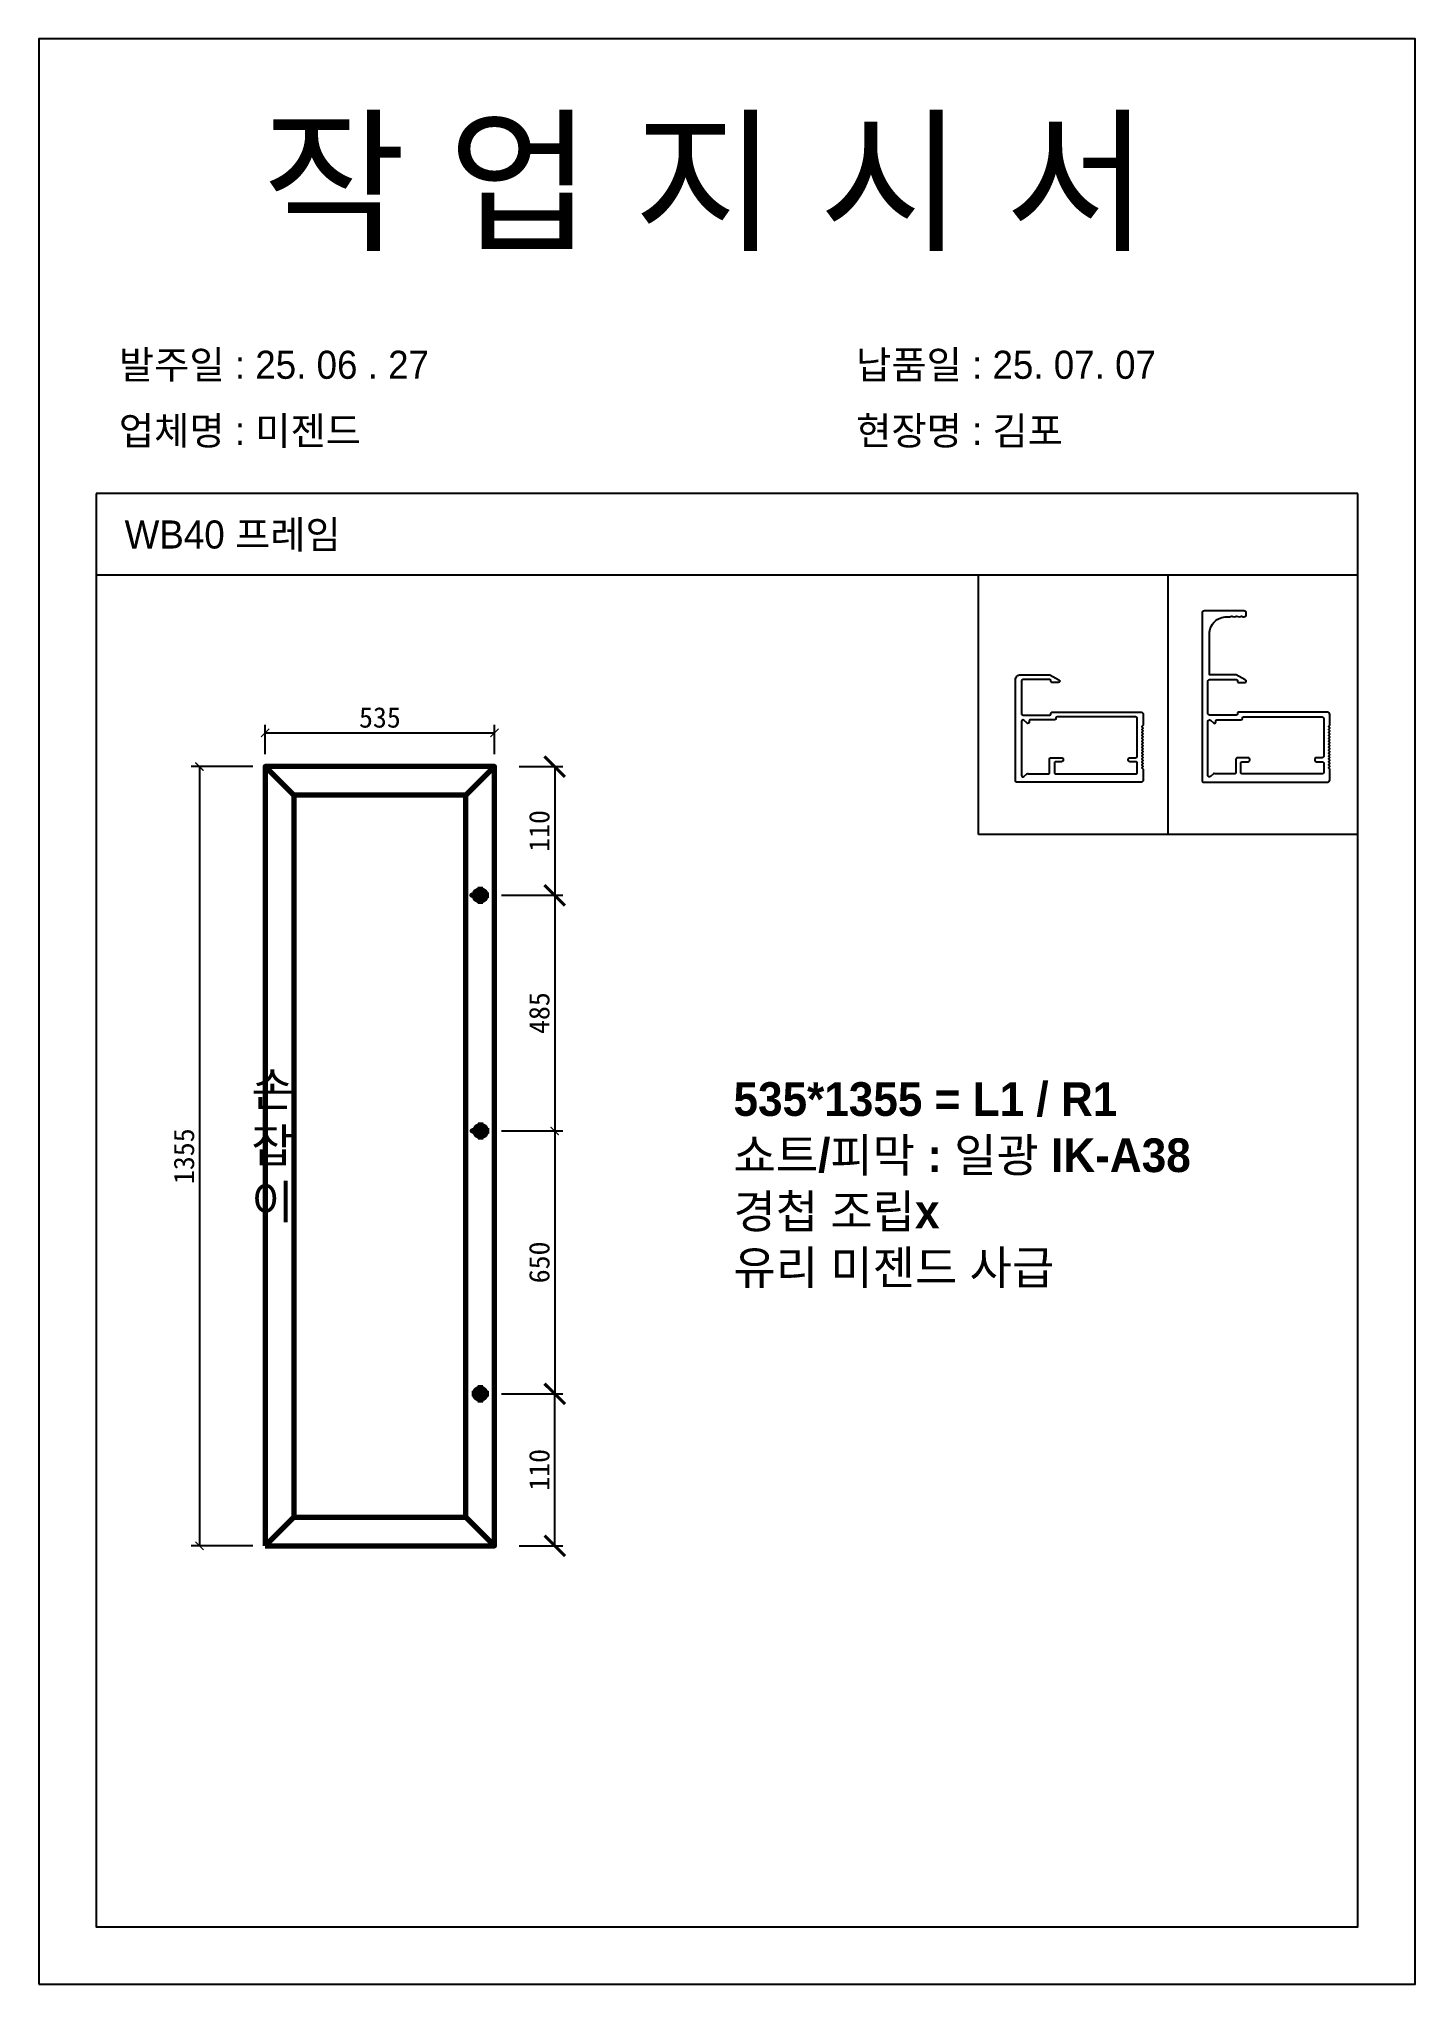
# Model space of a CAD drawing. Header units: millimetres. Extents: x -44117 to 256353, y -2095463 to 65325.
# Drawn here: x 112085 to 113765, y -168813 to -166437 of the extents above; entities that cross this region are included whole.
import ezdxf

# ---------------------------------------------------------------- set-up
doc = ezdxf.new("R2010")
doc.units = ezdxf.units.MM
doc.header["$LTSCALE"] = 10
doc.layers.add('Layer1', color=7, linetype='Continuous', lineweight=70)
doc.dimstyles.new('ISO-25', dxfattribs={"dimtxt": 2.5, "dimasz": 2.5, "dimexe": 1, "dimexo": 1, "dimtad": 1, "dimtxsty": 'Standard', "dimblk": 'ARCHTICK', "dimcen": 2.5, "dimadec": 0, "dimazin": 0, "dimtfac": 1, "dimtmove": 0, "dimatfit": 3, "dimfxl": 0, "dimarcsym": 0})

msp = doc.modelspace()

# ---------------------------------------------------------------- texts
at = {"attachment_point": 1}
for s, width, gutter_width, heights, insert, char_height in [('{\\fGulim|b0|i0|c129|p50;작 업 지 시 서}', 3307.3198183, 12.5, [-155.84554], (112358.23458, -166541.10702), 140), ('{\\fGulim|b0|i0|c129|p50;발주일 : 25. 06 . 27}', 3307.3198183, 12.5, [34.50412], (112183.02523, -166817.82744), 34.3), ('{\\fGulim|b0|i0|c129|p50;납품일 : 25. 07. 07}', 3307.3198183, 12.5, [37.67976], (113083.00321, -166817.82744), 34.3), ('{\\fGulim|b0|i0|c129|p50;업체명 : 미젠드}', 3307.3198183, 12.5, [33.33016], (112183.02523, -166898.48362), 34.3), ('{\\fGulim|b0|i0|c129|p50;현장명 : 김포}', 3307.3198183, 12.5, [-38.2735], (113083.00321, -166898.48362), 34.3), ('{\\fGulim|b0|i0|c129|p50;WB40 프레임}', 3307.3198183, 12.5, [-38.22783], (112190.06743, -167025.14972), 34.3), ('{\\fGulim|b1|i0|c129|p50;손\\P잡\\P이}', 2645.8558546, 10, [1247.94849], (112344.69066, -167699.54578), 41.16), ('{\\fGulim|b1|i0|c129|p50;535*1355 = L1 / R1\\P쇼트/피막 : 일광 IK-A38\\P경첩 조립x\\P유리 미젠드 사급}', 2645.8558546, 10, [1247.94849], (112933.38442, -167711.28464), 41.16)]:
    msp.add_mtext_dynamic_manual_height_columns(s, width=width, gutter_width=gutter_width, heights=heights, dxfattribs=dict(at, insert=insert, char_height=char_height))

# ---------------------------------------------------------------- blocks, each defined once
blk = doc.blocks.new('_ArchTick')
at = {"color": 0, "linetype": 'ByBlock', "const_width": 0.15}
blk.add_lwpolyline([(-0.5, -0.5), (0.5, 0.5)], dxfattribs=at)
blk = doc.blocks.new('*D2895')
at = {"color": 0, "lineweight": -2}
for p, q in [((112664.7, -168092), (112725.1, -168092)), ((112715.1, -168277.6), (112715.1, -168092)), ((112671.7, -168277.6), (112725.1, -168277.6))]:
    blk.add_line(p, q, dxfattribs=at)
at = {"layer": 'Defpoints', "color": 0}
for p in [(112634.7, -168092), (112715.1, -168092), (112641.7, -168277.6)]:
    blk.add_point(p, dxfattribs=at)
at = {"color": 0, "lineweight": -2, "xscale": 25, "yscale": 25, "zscale": 25}
for p, rotation in [((112715.1, -168092), 90), ((112715.1, -168277.6), 270)]:
    blk.add_blockref('_ArchTick', p, dxfattribs=dict(at, rotation=rotation))
at = {"color": 0, "insert": (112696.4, -168184.8), "char_height": 25, "attachment_point": 5, "rotation": 90}
blk.add_mtext('110', dxfattribs=at)
blk = doc.blocks.new('*D2896')
at = {"color": 0, "lineweight": -2}
for p, q in [((112671.7, -167325.8), (112725.1, -167325.8)), ((112715.1, -167325.8), (112715.1, -167483)), ((112664.7, -167483), (112725.1, -167483))]:
    blk.add_line(p, q, dxfattribs=at)
at = {"layer": 'Defpoints', "color": 0}
for p in [(112641.7, -167325.8), (112634.7, -167483), (112715.1, -167483)]:
    blk.add_point(p, dxfattribs=at)
at = {"color": 0, "lineweight": -2, "xscale": 25, "yscale": 25, "zscale": 25}
for p, rotation in [((112715.1, -167325.8), 90), ((112715.1, -167483), 270)]:
    blk.add_blockref('_ArchTick', p, dxfattribs=dict(at, rotation=rotation))
at = {"color": 0, "insert": (112696.4, -167404.4), "char_height": 25, "attachment_point": 5, "rotation": 90}
blk.add_mtext('110', dxfattribs=at)
blk = doc.blocks.new('*D2897')
at = {"color": 0, "lineweight": -2}
for p, q in [((112650.2, -167770.9), (112725.1, -167770.9)), ((112715.1, -167770.9), (112715.1, -168092)), ((112650.2, -168092), (112725.1, -168092))]:
    blk.add_line(p, q, dxfattribs=at)
at = {"layer": 'Defpoints', "color": 0}
for p in [(112635.2, -167770.9), (112635.2, -168092), (112715.1, -168092)]:
    blk.add_point(p, dxfattribs=at)
at = {"color": 0, "lineweight": -2, "xscale": 10, "yscale": 10, "zscale": 10}
for p, rotation in [((112715.1, -167770.9), 90), ((112715.1, -168092), 270)]:
    blk.add_blockref('_ArchTick', p, dxfattribs=dict(at, rotation=rotation))
at = {"color": 0, "insert": (112696.4, -167931.4), "char_height": 25, "attachment_point": 5, "rotation": 90}
blk.add_mtext('650', dxfattribs=at)
blk = doc.blocks.new('*D2898')
at = {"color": 0, "lineweight": -2}
for p, q in [((112346.7, -167325.8), (112271.4, -167325.8)), ((112281.4, -167325.8), (112281.4, -168277.6)), ((112346.7, -168277.6), (112271.4, -168277.6))]:
    blk.add_line(p, q, dxfattribs=at)
at = {"layer": 'Defpoints', "color": 0}
for p in [(112361.7, -167325.8), (112281.4, -168277.6), (112361.7, -168277.6)]:
    blk.add_point(p, dxfattribs=at)
at = {"color": 0, "lineweight": -2, "xscale": 10, "yscale": 10, "zscale": 10}
for p, rotation in [((112281.4, -167325.8), 90), ((112281.4, -168277.6), 270)]:
    blk.add_blockref('_ArchTick', p, dxfattribs=dict(at, rotation=rotation))
at = {"color": 0, "insert": (112262.6, -167801.7), "char_height": 25, "attachment_point": 5, "rotation": 90}
blk.add_mtext('1355', dxfattribs=at)
blk = doc.blocks.new('*D2899')
at = {"color": 0, "lineweight": -2}
for p, q in [((112361.7, -167310.8), (112361.7, -167274.6)), ((112361.7, -167284.6), (112641.7, -167284.6)), ((112641.7, -167310.8), (112641.7, -167274.6))]:
    blk.add_line(p, q, dxfattribs=at)
at = {"layer": 'Defpoints', "color": 0}
for p in [(112641.7, -167284.6), (112361.7, -167325.8), (112641.7, -167325.8)]:
    blk.add_point(p, dxfattribs=at)
at = {"color": 0, "lineweight": -2, "xscale": 10, "yscale": 10, "zscale": 10, "rotation": 180}
blk.add_blockref('_ArchTick', (112361.7, -167284.6), dxfattribs=at)
at = {"color": 0, "lineweight": -2, "xscale": 10, "yscale": 10, "zscale": 10}
blk.add_blockref('_ArchTick', (112641.7, -167284.6), dxfattribs=at)
at = {"color": 0, "insert": (112501.7, -167265.9), "char_height": 25, "attachment_point": 5}
blk.add_mtext('535', dxfattribs=at)
blk = doc.blocks.new('*D2900')
at = {"color": 0, "lineweight": -2}
for p, q in [((112650.2, -167483), (112725.1, -167483)), ((112715.1, -167483), (112715.1, -167770.9)), ((112650.2, -167770.9), (112725.1, -167770.9))]:
    blk.add_line(p, q, dxfattribs=at)
at = {"layer": 'Defpoints', "color": 0}
for p in [(112635.2, -167483), (112635.2, -167770.9), (112715.1, -167770.9)]:
    blk.add_point(p, dxfattribs=at)
at = {"color": 0, "lineweight": -2, "xscale": 10, "yscale": 10, "zscale": 10}
for p, rotation in [((112715.1, -167483), 90), ((112715.1, -167770.9), 270)]:
    blk.add_blockref('_ArchTick', p, dxfattribs=dict(at, rotation=rotation))
at = {"color": 0, "insert": (112696.4, -167626.9), "char_height": 25, "attachment_point": 5, "rotation": 90}
blk.add_mtext('485', dxfattribs=at)

# ---------------------------------------------------------------- dimensions: what is measured, and where the dimension line sits
dim = msp.add_linear_dim(base=(112641.72996, -167284.64842), p1=(112361.72996, -167325.83209), p2=(112641.72996, -167325.83209), text='535', dimstyle='ISO-25', override={"dimscale": 10, "dimasz": 1, "dimexo": 1.5, "dimtxsty": 'Standard'})
dim.commit()
dim.dimension.update_dxf_attribs({"geometry": '*D2899', "text_midpoint": (112501.72996, -167265.89842)})
for base, p1, p2, text, override, picture, middle in [((112715.12168, -167483.00252), (112641.72996, -167325.83209), (112634.72996, -167483.00252), '110', {"dimscale": 10, "dimexo": 3, "dimtxsty": 'Standard'}, '*D2896', (112696.37168, -167404.41731)), ((112281.39505, -168277.57536), (112361.72996, -167325.83209), (112361.72996, -168277.57536), '1355', {"dimscale": 10, "dimasz": 1, "dimexo": 1.5, "dimtxsty": 'Standard'}, '*D2898', (112262.64505, -167801.70373)), ((112715.12168, -167770.87803), (112635.16198, -167483.00252), (112635.16198, -167770.87803), '485', {"dimscale": 10, "dimasz": 1, "dimexo": 1.5, "dimtxsty": 'Standard'}, '*D2900', (112696.37168, -167626.94028)), ((112715.12168, -168091.95838), (112641.72996, -168277.57536), (112634.72996, -168091.95838), '110', {"dimscale": 10, "dimexo": 3, "dimtxsty": 'Standard'}, '*D2895', (112696.37168, -168184.76687))]:
    dim = msp.add_linear_dim(base=base, p1=p1, p2=p2, angle=90, text=text, dimstyle='ISO-25', override=override)
    dim.commit()
    dim.dimension.update_dxf_attribs({"geometry": picture, "text_midpoint": middle})
dim = msp.add_linear_dim(base=(112715.12168, -168091.95838), p1=(112635.16198, -167770.87803), p2=(112635.16198, -168091.95838), angle=90, text='650', dimstyle='ISO-25', override={"dimscale": 10, "dimasz": 1, "dimexo": 1.5, "dimtxsty": 'Standard', "dimtmove": 1})
dim.commit()
dim.dimension.update_dxf_attribs({"geometry": '*D2897', "text_midpoint": (112715.12168, -167931.4182), "dimtype": 160})

# ---------------------------------------------------------------- linework, layer by layer
for p, q in [((113695.42798, -166992.11423), (112155.42798, -166992.11423)), ((113695.42798, -167092.11423), (112155.42798, -167092.11423)), ((113232.62228, -167408.94591), (113232.62228, -167092.11423)), ((113464.02513, -167408.94591), (113464.02513, -167092.11423)), ((113695.42798, -167408.94591), (113232.62228, -167408.94591))]:
    msp.add_line(p, q)
msp.add_lwpolyline([(112085.42798, -168812.94451), (113765.42798, -168812.94451), (113765.42798, -166436.94451), (112085.42798, -166436.94451)], close=True)
msp.add_lwpolyline([(112155.42798, -166992.11423), (112155.42798, -168742.94451), (113695.42798, -168742.94451), (113695.42798, -166992.11423)])
at = {"color": 7, "elevation": 0}
for points in [[(113661.37465, -167342.00337), (113661.37465, -167329.10337), (113659.57465, -167327.30337), (113661.37465, -167325.50337), (113659.57465, -167323.70337), (113661.37465, -167321.90337), (113659.57465, -167320.10337), (113661.37465, -167318.30337), (113659.57465, -167316.50337), (113661.37465, -167314.70337), (113659.57465, -167312.90337), (113661.37465, -167311.10337), (113659.57465, -167309.30337), (113661.37465, -167307.50337), (113659.57465, -167305.70337), (113661.37465, -167303.90337), (113659.57465, -167302.10337), (113661.37465, -167300.30337), (113659.57465, -167298.50337), (113661.37465, -167296.70337), (113659.57465, -167294.90337), (113661.37465, -167293.10337), (113659.57465, -167291.30337), (113661.37465, -167289.50337), (113659.57465, -167287.70337), (113661.37465, -167285.90337), (113659.57465, -167284.10337), (113661.37465, -167282.30337), (113659.57465, -167280.50337), (113661.37465, -167278.70337), (113659.57465, -167276.90337), (113661.37465, -167275.10337), (113661.37465, -167262.20337, 0.4142135624), (113658.37465, -167259.20337), (113550.37465, -167259.20337, 0.4142135624), (113548.57465, -167261.00337), (113548.57465, -167261.60337, -0.4142135624), (113547.37465, -167262.80337), (113514.37465, -167262.80337, -0.4142135624), (113512.57465, -167261.00337), (113512.57465, -167221.40337, -0.4142135624), (113514.37465, -167219.60337), (113547.37465, -167219.60337, -0.4142135624), (113548.57465, -167220.80337), (113548.57465, -167221.40337, 0.4142135624), (113550.37465, -167223.20337), (113557.57465, -167223.20337, 0.855700792), (113558.12446, -167219.6894), (113547.07821, -167213.60337), (113514.37465, -167213.60337), (113514.37465, -167163.68215, -0.4173893777), (113535.48079, -167142.80337), (113538.52254, -167142.80337, 0.118515719), (113540.1589, -167142.40997, -0.2466321039), (113542.94859, -167142.44276, 0.2301863539), (113546.09648, -167142.44276), (113546.09648, -167142.44276, -0.2466321039), (113548.88617, -167142.40997, 0.2404082058), (113552.1589, -167142.40997, -0.2466321039), (113554.94859, -167142.44276, 0.1244779229), (113556.37465, -167142.80337, 0.4142135624), (113559.37465, -167139.80337), (113559.37465, -167138.60337, 0.4142135624), (113556.37465, -167135.60337), (113508.37465, -167135.60337, 0.4142135624), (113505.37465, -167138.60337), (113505.37465, -167343.20337, 0.4142135624), (113507.17465, -167345.00337), (113658.37465, -167345.00337, 0.4142135624), (113661.37465, -167342.00337)], [(113433.67233, -167262.21302), (113433.67233, -167275.11302), (113431.87233, -167276.91302), (113433.67233, -167278.71302), (113431.87233, -167280.51302), (113433.67233, -167282.31302), (113431.87233, -167284.11302), (113433.67233, -167285.91302), (113431.87233, -167287.71302), (113433.67233, -167289.51302), (113431.87233, -167291.31302), (113433.67233, -167293.11302), (113431.87233, -167294.91302), (113433.67233, -167296.71302), (113431.87233, -167298.51302), (113433.67233, -167300.31302), (113431.87233, -167302.11302), (113433.67233, -167303.91302), (113431.87233, -167305.71302), (113433.67233, -167307.51302), (113431.87233, -167309.31302), (113433.67233, -167311.11302), (113431.87233, -167312.91302), (113433.67233, -167314.71302), (113431.87233, -167316.51302), (113433.67233, -167318.31302), (113431.87233, -167320.11302), (113433.67233, -167321.91302), (113431.87233, -167323.71302), (113433.67233, -167325.51302), (113431.87233, -167327.31302), (113433.67233, -167329.11302), (113433.67233, -167342.01302, -0.4142135624), (113430.67233, -167345.01302), (113430.67233, -167345.01302), (113279.47233, -167345.01302, -0.4142135624), (113277.67233, -167343.21302), (113277.67233, -167219.61302, -0.4142135624), (113283.67233, -167213.61302), (113319.37589, -167213.61302), (113330.42214, -167219.69905, -0.855700792), (113329.87233, -167223.21302), (113322.67233, -167223.21302, -0.4142135624), (113320.87233, -167221.41302), (113320.87233, -167220.81302, 0.4142135624), (113319.67233, -167219.61302), (113286.67233, -167219.61302, 0.4142135624), (113284.87233, -167221.41302), (113284.87233, -167261.01302, 0.4142135624), (113286.67233, -167262.81302), (113319.67233, -167262.81302, 0.4142135624), (113320.87233, -167261.61302), (113320.87233, -167261.01302, -0.4142135624), (113322.67233, -167259.21302), (113430.67233, -167259.21302, -0.4142135623), (113433.67233, -167262.21302)]]:
    msp.add_lwpolyline(points, format="xyb", dxfattribs=at)
at = {"color": 7}
for points in [[(113284.87233, -167270.61302), (113284.87233, -167336.61302, 0.6516899091), (113287.88532, -167337.94293), (113291.45934, -167334.68311, -0.3444690404), (113293.67004, -167334.51483, 0.1479411349), (113294.66775, -167334.81664), (113317.27233, -167334.81664, 0.4142135624), (113319.07233, -167333.01664), (113319.07233, -167316.81302, -0.4142135624), (113320.87233, -167315.01302), (113334.07233, -167315.01302, -0.4142135624), (113335.87233, -167316.81302), (113335.87233, -167318.01302, -0.4142135624), (113334.07233, -167319.81302), (113326.87233, -167319.81302, 0.4142135624), (113325.07233, -167321.61302), (113325.07233, -167333.01302, 0.4142135624), (113326.87233, -167334.81302), (113424.37233, -167334.81302, 0.4142135624), (113426.17233, -167333.01302), (113426.17233, -167321.61302, 0.4142135624), (113424.37233, -167319.81302), (113417.17233, -167319.81302, -0.4142135624), (113415.37233, -167318.01302), (113415.37233, -167316.81302, -0.4142135624), (113417.17233, -167315.01302), (113424.37233, -167315.01302, 0.4142135624), (113426.17233, -167313.21302), (113426.17233, -167267.01302, 0.4142135624), (113424.37233, -167265.21302), (113328.07233, -167265.21302, 0.4142135624), (113326.87233, -167266.41302), (113326.87233, -167267.01302, -0.414213547), (113325.07233, -167268.81302), (113295.67233, -167268.81302, 0.4142135328), (113294.47233, -167270.01302), (113294.47233, -167271.21302, -0.6516899091), (113291.45934, -167272.54293), (113287.88532, -167269.28311, 0.651689909), (113284.87233, -167270.61302)], [(113552.77465, -167268.80337, 0.414213547), (113554.57465, -167267.00337), (113554.57465, -167266.40337, -0.4142135624), (113555.77465, -167265.20337), (113652.07465, -167265.20337, -0.4142135624), (113653.87465, -167267.00337), (113653.87465, -167313.20337, -0.4142135624), (113652.07465, -167315.00337), (113644.87465, -167315.00337, 0.4142135624), (113643.07465, -167316.80337), (113643.07465, -167318.00337, 0.4142135624), (113644.87465, -167319.80337), (113652.07465, -167319.80337, -0.4142135624), (113653.87465, -167321.60337), (113653.87465, -167333.00337, -0.4142135624), (113652.07465, -167334.80337), (113554.57465, -167334.80337, -0.4142135624), (113552.77465, -167333.00337), (113552.77465, -167321.60337, -0.4142135624), (113554.57465, -167319.80337), (113561.77465, -167319.80337, 0.4142135624), (113563.57465, -167318.00337), (113563.57465, -167316.80337, 0.4142135624), (113561.77465, -167315.00337), (113548.57465, -167315.00337, 0.4142135624), (113546.77465, -167316.80337), (113546.77465, -167333.00699, -0.4142135624), (113544.97465, -167334.80699), (113522.37007, -167334.80699, -0.1479411349), (113521.37236, -167334.50518, 0.3444690404), (113519.16165, -167334.67346), (113515.58764, -167337.93328, -0.6516899091), (113512.57465, -167336.60337), (113512.57465, -167270.60337, -0.651689909), (113515.58764, -167269.27346), (113519.16165, -167272.53328, 0.6516899091), (113522.17465, -167271.20337), (113522.17465, -167270.00337, -0.4142135328), (113523.37465, -167268.80337), (113552.77683, -167268.80337)]]:
    msp.add_lwpolyline(points, format="xyb", dxfattribs=at)
at = {"layer": 'Layer1'}
for p, q in [((112396.72996, -167360.83209), (112361.72996, -167325.83209)), ((112606.72996, -167360.83209), (112641.72996, -167325.83209)), ((112624.22996, -167472.50252), (112624.22996, -167493.50252)), ((112624.66198, -167760.37803), (112624.66198, -167781.37803)), ((112634.72996, -168091.95838), (112613.72996, -168091.95838)), ((112624.22996, -168081.45838), (112624.22996, -168102.45838)), ((112361.72996, -168277.57536), (112396.72996, -168242.57536)), ((112641.72996, -168277.57536), (112606.72996, -168242.57536))]:
    msp.add_line(p, q, dxfattribs=at)
for points in [[(112361.72996, -168277.57536), (112641.72996, -168277.57536), (112641.72996, -167325.83209), (112361.72996, -167325.83209)], [(112396.72996, -168242.57536), (112606.72996, -168242.57536), (112606.72996, -167360.83209), (112396.72996, -167360.83209)], [(112634.72996, -167483.00252), (112613.72996, -167483.00252)], [(112635.16198, -167770.87803), (112614.16198, -167770.87803)]]:
    msp.add_lwpolyline(points, close=True, dxfattribs=at)
for centre in [(112624.22996, -167483.00252), (112624.66198, -167770.87803), (112624.22996, -168091.95838)]:
    msp.add_circle(centre, 7, dxfattribs=at)

msp.set_redraw_order([(e.dxf.handle, doc.entitydb.next_handle()) for e in msp.query("TEXT MTEXT ATTDEF DIMENSION ARC_DIMENSION")])  # texts and dimensions are drawn at this point

doc.saveas('drawing.dxf')
